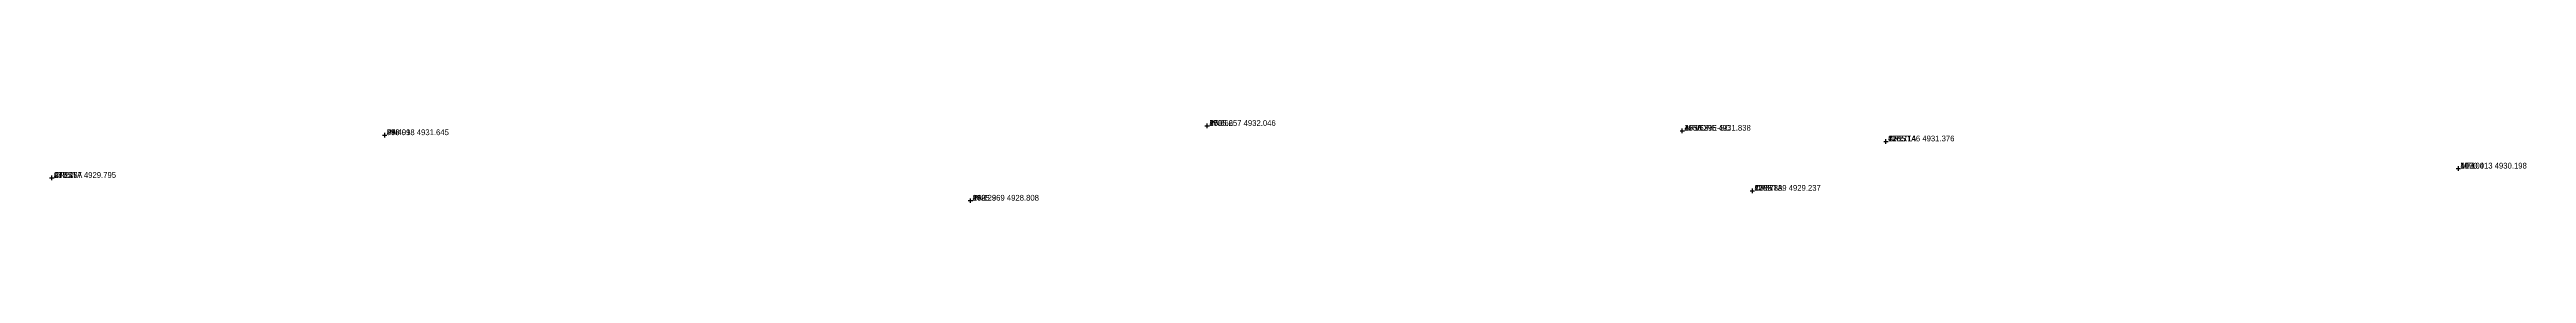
# Model space of a CAD drawing. Extents: x 955 to 1096, y 4914 to 5043.
# Drawn here: x 985.4 to 1093, y 4928.7 to 4932.3 of the extents above; entities that cross this region are included whole.
import ezdxf

# ---------------------------------------------------------------- set-up
doc = ezdxf.new("R2010")
doc.units = 0
doc.linetypes.add('1', pattern=[0])
doc.layers.get('0').update_dxf_attribs({"linetype": '1'})
doc.styles.add('STD', font='txt')

# ---------------------------------------------------------------- blocks, each defined once
blk = doc.blocks.new('CROSS')
at = {"color": 0}
for p, q in [((-50, 0), (50, 0)), ((0, -50), (0, 50))]:
    blk.add_line(p, q, dxfattribs=at)

msp = doc.modelspace()

# ---------------------------------------------------------------- block references
at = {"layer": 'POINT', "color": 2, "xscale": 0.002, "yscale": 0.002, "zscale": 0.002}
for p in [(1035.657, 4932.0457, 47.3619), (999.9183, 4931.6455, 47.4087), (1056.2962, 4931.8379, 49.0625), (1065.1458, 4931.376, 47.2713), (1090.0128, 4930.1982, 41.1041), (985.4565, 4929.7954, 47.2267), (1025.3692, 4928.8078, 47.129), (1059.3388, 4929.2365, 47.3777)]:
    msp.add_blockref('CROSS', p, dxfattribs=at)

# ---------------------------------------------------------------- texts
at = {"layer": 'CO_ORDS', "color": 3, "style": 'STD'}
for s, p in [(' 1035.657 4932.046', (1035.657, 4932.0457, 47.3619)), (' 1056.296 4931.838', (1056.2962, 4931.8379, 49.0625)), (' 999.918 4931.645', (999.9183, 4931.6455, 47.4087)), (' 1065.146 4931.376', (1065.1458, 4931.376, 47.2713)), (' 985.457 4929.795', (985.4565, 4929.7954, 47.2267)), (' 1090.013 4930.198', (1090.0128, 4930.1982, 41.1041)), (' 1025.369 4928.808', (1025.3692, 4928.8078, 47.129)), (' 1059.339 4929.237', (1059.3388, 4929.2365, 47.3777))]:
    msp.add_text(s, height=0.25, dxfattribs=at).set_placement(p)
at = {"layer": 'CODE', "color": 3, "style": 'STD'}
for s, p in [(' PN', (1035.657, 4932.0457, 47.3619)), (' ARVORE-SC', (1056.2962, 4931.8379, 49.0625)), (' PN', (999.9183, 4931.6455, 47.4087)), (' CRISTA', (1065.1458, 4931.376, 47.2713)), (' CRISTA', (985.4565, 4929.7954, 47.2267)), (' MF', (1090.0128, 4930.1982, 41.1041)), (' PN', (1025.3692, 4928.8078, 47.129)), (' CRISTA', (1059.3388, 4929.2365, 47.3777))]:
    msp.add_text(s, height=0.25, dxfattribs=at).set_placement(p)
at = {"layer": 'HEIGHT', "color": 3, "style": 'STD'}
for s, p in [(' 47.362', (1035.657, 4932.0457, 47.3619)), (' 49.063', (1056.2962, 4931.8379, 49.0625)), (' 47.409', (999.9183, 4931.6455, 47.4087)), (' 47.271', (1065.1458, 4931.376, 47.2713)), (' 47.227', (985.4565, 4929.7954, 47.2267)), (' 41.104', (1090.0128, 4930.1982, 41.1041)), (' 47.129', (1025.3692, 4928.8078, 47.129)), (' 47.378', (1059.3388, 4929.2365, 47.3777))]:
    msp.add_text(s, height=0.25, dxfattribs=at).set_placement(p)
at = {"layer": 'PT_ID', "color": 3, "style": 'STD'}
for s, p in [(' 250', (1035.657, 4932.0457, 47.3619)), (' 253', (1056.2962, 4931.8379, 49.0625)), (' 246', (999.9183, 4931.6455, 47.4087)), (' 228', (1065.1458, 4931.376, 47.2713)), (' 257', (985.4565, 4929.7954, 47.2267)), (' 107', (1090.0128, 4930.1982, 41.1041)), (' 249', (1025.3692, 4928.8078, 47.129)), (' 229', (1059.3388, 4929.2365, 47.3777))]:
    msp.add_text(s, height=0.25, dxfattribs=at).set_placement(p)

doc.saveas('drawing.dxf')
